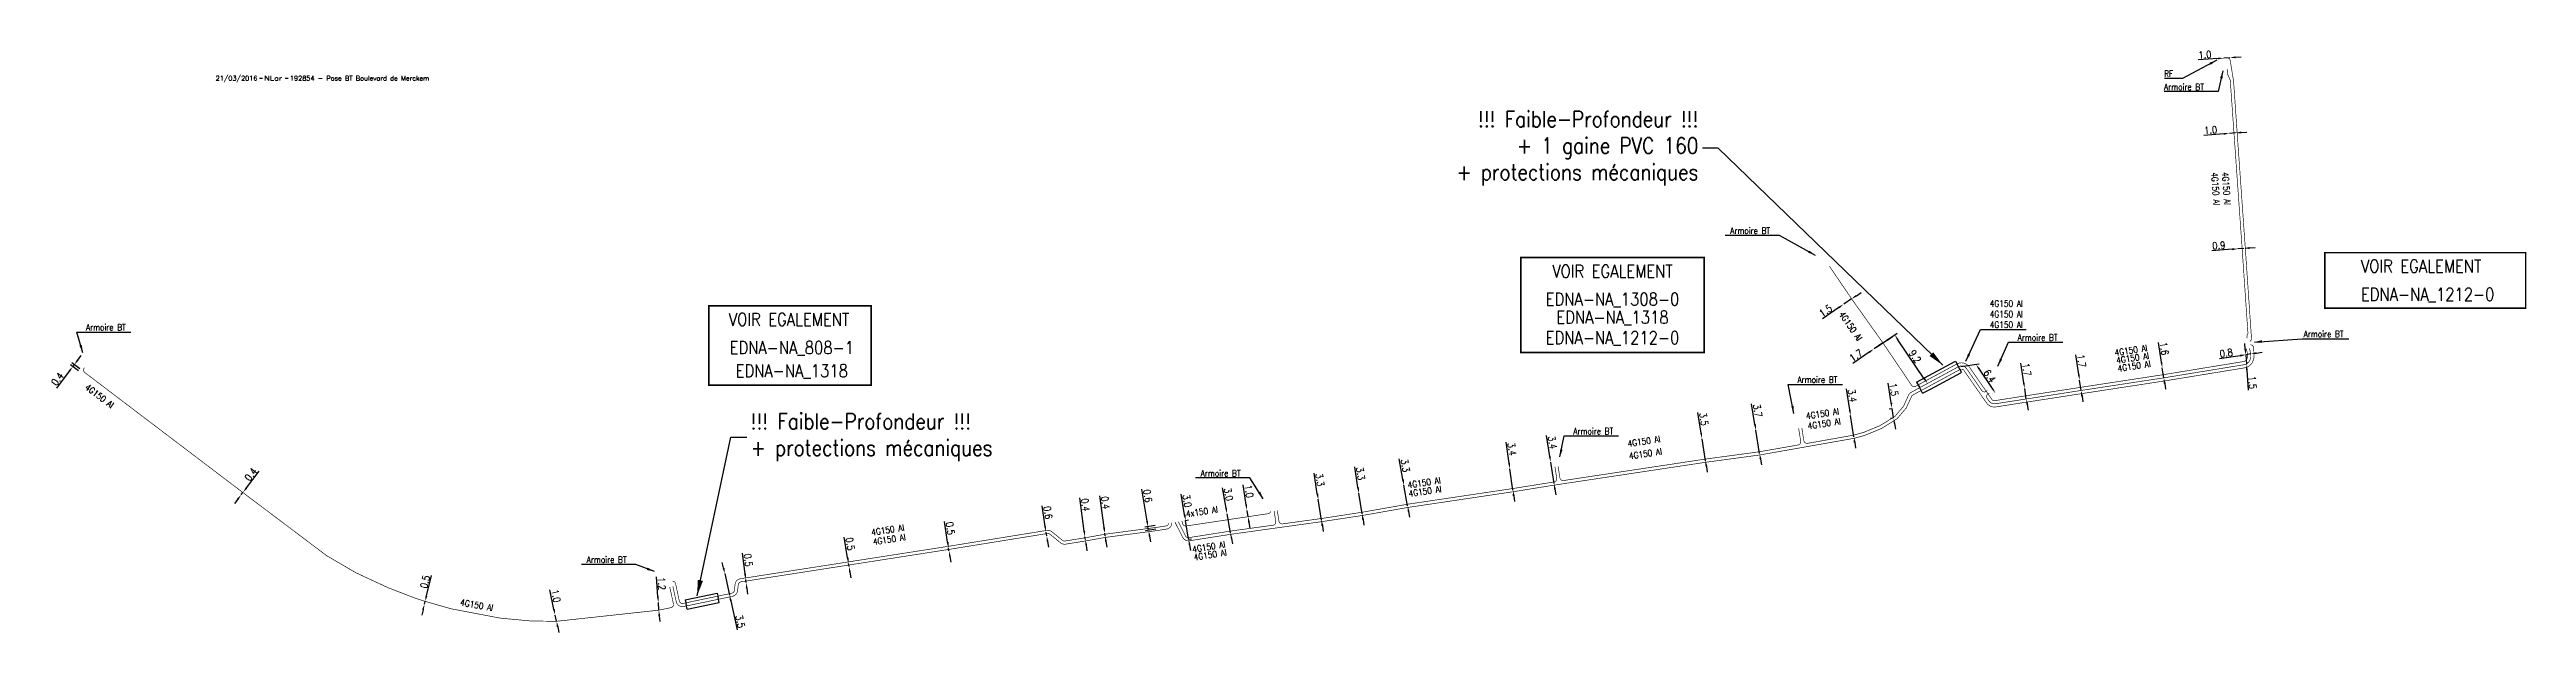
# Model space of a CAD drawing. Header units: millimetres. Extents: x 184011 to 185000, y 128010 to 128993.
# Drawn here: x 184485.9 to 184875.1, y 128901.4 to 128993 of the extents above; entities that cross this region are included whole.
import ezdxf
from ezdxf.enums import TextEntityAlignment as Align

# ---------------------------------------------------------------- set-up
doc = ezdxf.new("R2010")
doc.units = ezdxf.units.MM
doc.header["$PDMODE"] = 34
doc.linetypes.add('B_ST_Al', pattern=[2000, 1000, 1000])
doc.layers.get('0').update_dxf_attribs({"linetype": 'CONTINUOUS'})
doc.layers.get('DEFPOINTS').update_dxf_attribs({"linetype": 'CONTINUOUS'})
for name, color, linetype in [('B_100', 3, 'CONTINUOUS'), ('B_110', 1, 'CONTINUOUS'), ('B_420', 7, 'CONTINUOUS'), ('B_930', 7, 'CONTINUOUS')]:
    doc.layers.add(name, color=color, linetype=linetype)
doc.layers.add('B_910', color=7, linetype='CONTINUOUS', plot=False)
doc.styles.get("Standard").update_dxf_attribs({"font": 'romans.shx', "width": 0.85})
doc.dimstyles.get("Standard").update_dxf_attribs({"dimtxt": 1.5, "dimasz": 1.2, "dimexe": 0.625, "dimexo": 0.625, "dimgap": 0.25, "dimtad": 1, "dimdec": 1, "dimzin": 0, "dimdsep": 46, "dimtxsty": 'Standard', "dimcen": -0.5, "dimadec": 0, "dimazin": 0, "dimtfac": 1, "dimtdec": 1, "dimtmove": 0, "dimatfit": 3, "dimfxl": 0, "dimtolj": 1, "dimtzin": 0, "dimarcsym": 0})

msp = doc.modelspace()

# ---------------------------------------------------------------- texts
at = {"layer": 'B_100', "linetype": 'B_ST_Al', "width": 0.85}
for s, rotation, p in [('4G150 Al', 274.0086, (184827.28, 128973.73)), ('4G150 Al', 8.6915, (184810.73, 128943.62)), ('4G150 Al', 322.8046, (184491.37, 128939.72)), ('4G150 Al', 8.6915, (184761.99, 128934.88)), ('4G150 Al', 8.654, (184733.94, 128930.54)), ('4G150 Al', 8.4803, (184699.4, 128924.05)), ('4x150 Al', 8.5647, (184664.53, 128919.49)), ('4G150 Al', 8.8574, (184615.35, 128915.11)), ('4G150 Al', 8.9236, (184665.56, 128913.94)), ('4G150 Al', 350.1696, (184550.37, 128905.64))]:
    msp.add_text(s, height=1, rotation=rotation, dxfattribs=at).set_placement(p)
at = {"layer": 'B_100', "linetype": 'Continuous', "char_height": 1}
for s, insert, attachment_point in [('RF', (184819.59, 128989.22), 6), ('Armoire BT', (184491.61, 128949.33), 4), ('Armoire BT', (184795.16, 128947.74), 4), ('Armoire BT', (184840.1, 128948.3), 4), ('Armoire BT', (184760.56, 128941.11), 4), ('Armoire BT', (184725.34, 128933.02), 4), ('Armoire BT', (184673.05, 128926.41), 6), ('Armoire BT', (184576.57, 128912.83), 6)]:
    msp.add_mtext(s, dxfattribs=dict(at, insert=insert, attachment_point=attachment_point))
at = {"layer": 'B_110', "linetype": 'B_ST_Al', "width": 0.85}
for rotation, p in [(274.0086, (184825.57, 128973.68)), (304.7345, (184767.01, 128951.4)), (8.6915, (184810.47, 128944.84)), (8.6915, (184810.96, 128942.35)), (8.6915, (184762.25, 128933.31)), (8.654, (184734.18, 128928.59)), (8.4803, (184699.53, 128922.69)), (8.8574, (184615.11, 128916.6)), (8.9236, (184665.78, 128912.69))]:
    msp.add_text('4G150 Al', height=1, rotation=rotation, dxfattribs=at).set_placement(p)
at = {"layer": 'B_110', "linetype": 'Continuous', "char_height": 1}
for s, insert, attachment_point in [('Armoire BT', (184818.16, 128987.13), 4), ('Armoire BT', (184756.26, 128964.54), 6), ('4G150 Al\\P{\\C3;4G150 Al\\P}4G150 Al', (184790.77, 128951.41), 4)]:
    msp.add_mtext(s, dxfattribs=dict(at, insert=insert, attachment_point=attachment_point))
at = {"layer": 'B_420', "char_height": 2.5}
for s, insert, attachment_point in [('!!! Faible-Profondeur !!!\\P+ 1 gaine PVC 160\\P+ protections mécaniques', (184744.98, 128977.49), 6), ('!!! Faible-Profondeur !!!\\P+ protections mécaniques', (184596.08, 128932.07), 4)]:
    msp.add_mtext(s, dxfattribs=dict(at, insert=insert, attachment_point=attachment_point))
at = {"layer": 'B_930', "width": 0.85}
for s, p in [('VOIR EGALEMENT', (184731.49, 128957.15)), ('VOIR EGALEMENT ', (184859.14, 128957.97)), ('EDNA-NA_1212-0', (184859.58, 128953.53)), ('VOIR EGALEMENT', (184602.1, 128949.59)), ('EDNA-NA_1308-0', (184731.49, 128952.77)), ('EDNA-NA_1318', (184731.49, 128949.92)), ('EDNA-NA_1212-0', (184731.49, 128946.72)), ('EDNA-NA_808-1', (184602.53, 128945.15)), ('EDNA-NA_1318', (184602.53, 128941.52))]:
    msp.add_text(s, height=2, dxfattribs=at).set_placement(p, align=Align.CENTER)

# ---------------------------------------------------------------- blocks, each defined once
blk = doc.blocks.new('*D337')
at = {"layer": 'B_100', "color": 0, "linetype": 'Continuous', "lineweight": -2, "transparency": 16777216}
for p, q in [((184490.42, 128942.5), (184489.17, 128943.45)), ((184490.66, 128942.81), (184489.41, 128943.76)), ((184489.79, 128943.48), (184489.55, 128943.16)), ((184490.33, 128944.2), (184490.88, 128944.91)), ((184489, 128942.45), (184486.99, 128939.8))]:
    blk.add_line(p, q, dxfattribs=at)
at = {"layer": 'B_100', "color": 0, "linetype": 'Continuous', "transparency": 16777216}
for points in [[(184490.21, 128944.29), (184490.45, 128944.11), (184489.79, 128943.48)], [(184488.88, 128942.54), (184489.12, 128942.35), (184489.55, 128943.16)]]:
    blk.add_solid(points, dxfattribs=at)
at = {"layer": 'DEFPOINTS', "color": 0, "linetype": 'Continuous', "transparency": 16777216}
for p in [(184489.55, 128943.16), (184490.8, 128942.21), (184491.04, 128942.53)]:
    blk.add_point(p, dxfattribs=at)
at = {"layer": 'B_100', "color": 0, "linetype": 'Continuous', "transparency": 16777216, "insert": (184487.13, 128941.22), "char_height": 1.125, "attachment_point": 5, "rotation": 52.756}
blk.add_mtext('\\A1;0.4', dxfattribs=at)
blk = doc.blocks.new('*D338')
at = {"layer": 'B_100', "color": 0, "linetype": 'Continuous', "lineweight": -2, "transparency": 16777216}
for p, q in [((184516.83, 128924.09), (184518.85, 128926.72)), ((184515.49, 128922.34), (184514.94, 128921.63)), ((184516.03, 128923.06), (184516.28, 128923.37))]:
    blk.add_line(p, q, dxfattribs=at)
at = {"layer": 'B_100', "color": 0, "linetype": 'Continuous', "transparency": 16777216}
for points in [[(184516.71, 128924.18), (184516.95, 128924), (184516.28, 128923.37)], [(184515.37, 128922.44), (184515.6, 128922.25), (184516.03, 128923.06)]]:
    blk.add_solid(points, dxfattribs=at)
at = {"layer": 'DEFPOINTS', "color": 0, "linetype": 'Continuous', "transparency": 16777216}
for p in [(184516.03, 128923.06), (184516.03, 128923.06), (184516.28, 128923.37)]:
    blk.add_point(p, dxfattribs=at)
at = {"layer": 'B_100', "color": 0, "linetype": 'Continuous', "transparency": 16777216, "insert": (184517.52, 128926.22), "char_height": 1.125, "attachment_point": 5, "rotation": 52.4143}
blk.add_mtext('\\A1;0.4', dxfattribs=at)
blk = doc.blocks.new('*D339')
at = {"layer": 'B_100', "color": 0, "linetype": 'Continuous', "lineweight": -2, "transparency": 16777216}
for p, q in [((184545.13, 128907.14), (184545.91, 128910.32)), ((184544.59, 128904.95), (184544.37, 128904.08)), ((184544.8, 128905.83), (184544.91, 128906.27))]:
    blk.add_line(p, q, dxfattribs=at)
at = {"layer": 'B_100', "color": 0, "linetype": 'Continuous', "transparency": 16777216}
for points in [[(184544.44, 128904.99), (184544.73, 128904.92), (184544.8, 128905.83)], [(184544.98, 128907.18), (184545.27, 128907.1), (184544.91, 128906.27)]]:
    blk.add_solid(points, dxfattribs=at)
at = {"layer": 'DEFPOINTS', "color": 0, "linetype": 'Continuous', "transparency": 16777216}
for p in [(184544.8, 128905.83), (184544.8, 128905.83), (184544.91, 128906.27)]:
    blk.add_point(p, dxfattribs=at)
at = {"layer": 'B_100', "color": 0, "linetype": 'Continuous', "transparency": 16777216, "insert": (184544.9, 128909.35), "char_height": 1.125, "attachment_point": 5, "rotation": 76.1613}
blk.add_mtext('\\A1;0.5', dxfattribs=at)
blk = doc.blocks.new('*D340')
at = {"layer": 'B_100', "color": 0, "linetype": 'Continuous', "lineweight": -2, "transparency": 16777216}
for p, q in [((184565.16, 128905), (184564.51, 128908.07)), ((184565.56, 128903.14), (184565.35, 128904.12)), ((184565.74, 128902.26), (184565.93, 128901.38))]:
    blk.add_line(p, q, dxfattribs=at)
at = {"layer": 'B_100', "color": 0, "linetype": 'Continuous', "transparency": 16777216}
for points in [[(184565.31, 128905.03), (184565.01, 128904.97), (184565.35, 128904.12)], [(184565.89, 128902.29), (184565.6, 128902.23), (184565.56, 128903.14)]]:
    blk.add_solid(points, dxfattribs=at)
at = {"layer": 'DEFPOINTS', "color": 0, "linetype": 'Continuous', "transparency": 16777216}
for p in [(184565.35, 128904.12), (184565.35, 128904.12), (184565.56, 128903.14)]:
    blk.add_point(p, dxfattribs=at)
at = {"layer": 'B_100', "color": 0, "linetype": 'Continuous', "transparency": 16777216, "insert": (184565.47, 128907.13), "char_height": 1.125, "attachment_point": 5, "rotation": 282.0179}
blk.add_mtext('\\A1;1.0', dxfattribs=at)
blk = doc.blocks.new('*D341')
at = {"layer": 'B_100', "color": 0, "linetype": 'Continuous', "lineweight": -2, "transparency": 16777216}
for p, q in [((184581.49, 128906.99), (184581.26, 128910.12)), ((184581.65, 128904.89), (184581.56, 128906.09)), ((184581.71, 128904), (184581.78, 128903.1))]:
    blk.add_line(p, q, dxfattribs=at)
at = {"layer": 'B_100', "color": 0, "linetype": 'Continuous', "transparency": 16777216}
for points in [[(184581.64, 128907), (184581.34, 128906.98), (184581.56, 128906.09)], [(184581.86, 128904.01), (184581.56, 128903.98), (184581.65, 128904.89)]]:
    blk.add_solid(points, dxfattribs=at)
at = {"layer": 'DEFPOINTS', "color": 0, "linetype": 'Continuous', "transparency": 16777216}
for p in [(184581.56, 128906.09), (184581.56, 128906.09), (184581.65, 128904.89)]:
    blk.add_point(p, dxfattribs=at)
at = {"layer": 'B_100', "color": 0, "linetype": 'Continuous', "transparency": 16777216, "insert": (184582.09, 128909.06), "char_height": 1.125, "attachment_point": 5, "rotation": 274.2052}
blk.add_mtext('\\A1;1.2', dxfattribs=at)
blk = doc.blocks.new('*D342')
at = {"layer": 'B_110', "color": 0, "linetype": 'Continuous', "lineweight": -2, "transparency": 16777216}
for p, q in [((184591.8, 128911.52), (184591.61, 128912.4)), ((184592, 128910.64), (184592.76, 128907.23)), ((184592.95, 128906.35), (184593.96, 128901.79))]:
    blk.add_line(p, q, dxfattribs=at)
at = {"layer": 'B_110', "color": 0, "linetype": 'Continuous', "transparency": 16777216}
for points in [[(184591.95, 128911.55), (184591.66, 128911.49), (184592, 128910.64)], [(184593.1, 128906.38), (184592.8, 128906.31), (184592.76, 128907.23)]]:
    blk.add_solid(points, dxfattribs=at)
at = {"layer": 'DEFPOINTS', "color": 0, "linetype": 'Continuous', "transparency": 16777216}
for p in [(184592, 128910.64), (184592, 128910.64), (184592.76, 128907.23)]:
    blk.add_point(p, dxfattribs=at)
at = {"layer": 'B_110', "color": 0, "linetype": 'Continuous', "transparency": 16777216, "insert": (184594.43, 128903.11), "char_height": 1.125, "attachment_point": 5, "rotation": 282.4795}
blk.add_mtext('\\A1;3.5', dxfattribs=at)
blk = doc.blocks.new('*D343')
at = {"layer": 'B_110', "color": 0, "linetype": 'Continuous', "lineweight": -2, "transparency": 16777216}
for p, q in [((184595.18, 128910.6), (184594.8, 128913.86)), ((184595.35, 128909.21), (184595.29, 128909.71)), ((184595.45, 128908.32), (184595.56, 128907.42))]:
    blk.add_line(p, q, dxfattribs=at)
at = {"layer": 'B_110', "color": 0, "linetype": 'Continuous', "transparency": 16777216}
for points in [[(184595.33, 128910.62), (184595.03, 128910.58), (184595.29, 128909.71)], [(184595.6, 128908.33), (184595.3, 128908.3), (184595.35, 128909.21)]]:
    blk.add_solid(points, dxfattribs=at)
at = {"layer": 'DEFPOINTS', "color": 0, "linetype": 'Continuous', "transparency": 16777216}
for p in [(184595.29, 128909.71), (184595.35, 128909.21), (184595.35, 128909.21)]:
    blk.add_point(p, dxfattribs=at)
at = {"layer": 'B_110', "color": 0, "linetype": 'Continuous', "transparency": 16777216, "insert": (184595.68, 128912.76), "char_height": 1.125, "attachment_point": 5, "rotation": 276.7573}
blk.add_mtext('\\A1;0.5', dxfattribs=at)
blk = doc.blocks.new('*D344')
at = {"layer": 'B_110', "color": 0, "linetype": 'Continuous', "lineweight": -2, "transparency": 16777216}
for p, q in [((184611.3, 128913.12), (184610.77, 128916.35)), ((184611.52, 128911.73), (184611.44, 128912.23)), ((184611.67, 128910.85), (184611.81, 128909.96))]:
    blk.add_line(p, q, dxfattribs=at)
at = {"layer": 'B_110', "color": 0, "linetype": 'Continuous', "transparency": 16777216}
for points in [[(184611.44, 128913.14), (184611.15, 128913.09), (184611.44, 128912.23)], [(184611.82, 128910.87), (184611.52, 128910.82), (184611.52, 128911.73)]]:
    blk.add_solid(points, dxfattribs=at)
at = {"layer": 'DEFPOINTS', "color": 0, "linetype": 'Continuous', "transparency": 16777216}
for p in [(184611.44, 128912.23), (184611.52, 128911.73), (184611.52, 128911.73)]:
    blk.add_point(p, dxfattribs=at)
at = {"layer": 'B_110', "color": 0, "linetype": 'Continuous', "transparency": 16777216, "insert": (184611.7, 128915.3), "char_height": 1.125, "attachment_point": 5, "rotation": 279.2865}
blk.add_mtext('\\A1;0.5', dxfattribs=at)
blk = doc.blocks.new('*D345')
at = {"layer": 'B_110', "color": 0, "linetype": 'Continuous', "lineweight": -2, "transparency": 16777216}
for p, q in [((184627.02, 128915.57), (184626.52, 128918.81)), ((184627.22, 128914.23), (184627.15, 128914.68)), ((184627.36, 128913.34), (184627.5, 128912.45))]:
    blk.add_line(p, q, dxfattribs=at)
at = {"layer": 'B_110', "color": 0, "linetype": 'Continuous', "transparency": 16777216}
for points in [[(184627.17, 128915.59), (184626.87, 128915.54), (184627.15, 128914.68)], [(184627.51, 128913.36), (184627.21, 128913.32), (184627.22, 128914.23)]]:
    blk.add_solid(points, dxfattribs=at)
at = {"layer": 'DEFPOINTS', "color": 0, "linetype": 'Continuous', "transparency": 16777216}
for p in [(184627.15, 128914.68), (184627.22, 128914.23), (184627.22, 128914.23)]:
    blk.add_point(p, dxfattribs=at)
at = {"layer": 'B_110', "color": 0, "linetype": 'Continuous', "transparency": 16777216, "insert": (184627.44, 128917.74), "char_height": 1.125, "attachment_point": 5, "rotation": 278.7768}
blk.add_mtext('\\A1;0.5', dxfattribs=at)
blk = doc.blocks.new('*D346')
at = {"layer": 'B_110', "color": 0, "linetype": 'Continuous', "lineweight": -2, "transparency": 16777216}
for p, q in [((184642.35, 128918.04), (184641.85, 128921.28)), ((184642.58, 128916.56), (184642.49, 128917.15)), ((184642.72, 128915.67), (184642.86, 128914.78))]:
    blk.add_line(p, q, dxfattribs=at)
at = {"layer": 'B_110', "color": 0, "linetype": 'Continuous', "transparency": 16777216}
for points in [[(184642.5, 128918.07), (184642.2, 128918.02), (184642.49, 128917.15)], [(184642.87, 128915.69), (184642.57, 128915.65), (184642.58, 128916.56)]]:
    blk.add_solid(points, dxfattribs=at)
at = {"layer": 'DEFPOINTS', "color": 0, "linetype": 'Continuous', "transparency": 16777216}
for p in [(184642.49, 128917.15), (184642.58, 128916.56), (184642.58, 128916.56)]:
    blk.add_point(p, dxfattribs=at)
at = {"layer": 'B_110', "color": 0, "linetype": 'Continuous', "transparency": 16777216, "insert": (184642.78, 128920.22), "char_height": 1.125, "attachment_point": 5, "rotation": 278.7768}
blk.add_mtext('\\A1;0.6', dxfattribs=at)
blk = doc.blocks.new('*D347')
at = {"layer": 'B_110', "color": 0, "linetype": 'Continuous', "lineweight": -2, "transparency": 16777216}
for p, q in [((184648.48, 128917.3), (184647.77, 128922.54)), ((184648.66, 128916.01), (184648.6, 128916.41)), ((184648.78, 128915.12), (184648.9, 128914.23))]:
    blk.add_line(p, q, dxfattribs=at)
at = {"layer": 'B_110', "color": 0, "linetype": 'Continuous', "transparency": 16777216}
for points in [[(184648.63, 128917.32), (184648.33, 128917.28), (184648.6, 128916.41)], [(184648.93, 128915.14), (184648.63, 128915.1), (184648.66, 128916.01)]]:
    blk.add_solid(points, dxfattribs=at)
at = {"layer": 'DEFPOINTS', "color": 0, "linetype": 'Continuous', "transparency": 16777216}
for p in [(184648.6, 128916.41), (184648.6, 128916.41), (184648.66, 128916.01)]:
    blk.add_point(p, dxfattribs=at)
at = {"layer": 'B_110', "color": 0, "linetype": 'Continuous', "transparency": 16777216, "insert": (184648.67, 128921.44), "char_height": 1.125, "attachment_point": 5, "rotation": 277.791}
blk.add_mtext('\\A1;0.4', dxfattribs=at)
blk = doc.blocks.new('*D348')
at = {"layer": 'B_110', "color": 0, "linetype": 'Continuous', "lineweight": -2, "transparency": 16777216}
for p, q in [((184651.59, 128917.86), (184650.91, 128922.87)), ((184651.77, 128916.57), (184651.71, 128916.97)), ((184651.89, 128915.68), (184652.01, 128914.79))]:
    blk.add_line(p, q, dxfattribs=at)
at = {"layer": 'B_110', "color": 0, "linetype": 'Continuous', "transparency": 16777216}
for points in [[(184651.74, 128917.88), (184651.44, 128917.84), (184651.71, 128916.97)], [(184652.04, 128915.7), (184651.74, 128915.66), (184651.77, 128916.57)]]:
    blk.add_solid(points, dxfattribs=at)
at = {"layer": 'DEFPOINTS', "color": 0, "linetype": 'Continuous', "transparency": 16777216}
for p in [(184651.71, 128916.97), (184651.71, 128916.97), (184651.77, 128916.57)]:
    blk.add_point(p, dxfattribs=at)
at = {"layer": 'B_110', "color": 0, "linetype": 'Continuous', "transparency": 16777216, "insert": (184651.81, 128921.77), "char_height": 1.125, "attachment_point": 5, "rotation": 277.7951}
blk.add_mtext('\\A1;0.4', dxfattribs=at)
blk = doc.blocks.new('*D349')
at = {"layer": 'B_110', "color": 0, "linetype": 'Continuous', "lineweight": -2, "transparency": 16777216}
for p, q in [((184658.35, 128918.9), (184657.52, 128923.9)), ((184659.63, 128918.2), (184658.03, 128917.94)), ((184659.73, 128917.61), (184658.13, 128917.35)), ((184658.59, 128917.42), (184658.49, 128918.02)), ((184658.74, 128916.54), (184658.89, 128915.65))]:
    blk.add_line(p, q, dxfattribs=at)
at = {"layer": 'B_110', "color": 0, "linetype": 'Continuous', "transparency": 16777216}
for points in [[(184658.5, 128918.93), (184658.2, 128918.88), (184658.49, 128918.02)], [(184658.89, 128916.56), (184658.59, 128916.51), (184658.59, 128917.42)]]:
    blk.add_solid(points, dxfattribs=at)
at = {"layer": 'DEFPOINTS', "color": 0, "linetype": 'Continuous', "transparency": 16777216}
for p in [(184658.49, 128918.02), (184660.1, 128918.28), (184660.19, 128917.69)]:
    blk.add_point(p, dxfattribs=at)
at = {"layer": 'B_110', "color": 0, "linetype": 'Continuous', "transparency": 16777216, "insert": (184658.46, 128922.85), "char_height": 1.125, "attachment_point": 5, "rotation": 279.3754}
blk.add_mtext('\\A1;0.6', dxfattribs=at)
blk = doc.blocks.new('GIS_MODF')
at = {"color": 0, "linetype": 'Continuous', "flags": 128}
for points in [[(-2.26, -0.01), (-1.76, -0.01)], [(1.76, -0.01), (2.26, -0.01)]]:
    blk.add_lwpolyline(points, dxfattribs=at)
at = {"color": 0, "linetype": 'Continuous'}
blk.add_attdef('DATE', text='', height=0.75, dxfattribs=at).set_placement((-2.58, -0.39), align=Align.RIGHT)
at = {"color": 0, "linetype": 'Continuous', "width": 3.590909}
blk.add_attdef('USER', text='', height=0.75, dxfattribs=at).set_placement((-1.52, -0.39), (1.31, -0.39), align=Align.FIT)
at = {"color": 0, "linetype": 'Continuous'}
blk.add_attdef('DESC', (2.53, -0.39), '', height=0.75, dxfattribs=at)
blk = doc.blocks.new('*D350')
at = {"layer": 'B_110', "color": 0, "linetype": 'Continuous', "lineweight": -2, "transparency": 16777216}
for p, q in [((184664.25, 128919.88), (184663.72, 128923.11)), ((184664.4, 128918.99), (184664.86, 128919.07)), ((184664.89, 128916.03), (184664.4, 128918.99)), ((184664.89, 128916.03), (184665.35, 128916.11)), ((184665.03, 128915.14), (184665.18, 128914.25))]:
    blk.add_line(p, q, dxfattribs=at)
at = {"layer": 'B_110', "color": 0, "linetype": 'Continuous', "transparency": 16777216}
for points in [[(184664.4, 128919.9), (184664.1, 128919.85), (184664.4, 128918.99)], [(184665.18, 128915.17), (184664.89, 128915.12), (184664.89, 128916.03)]]:
    blk.add_solid(points, dxfattribs=at)
at = {"layer": 'DEFPOINTS', "color": 0, "linetype": 'Continuous', "transparency": 16777216}
for p in [(184663.94, 128918.91), (184664.4, 128918.99), (184664.43, 128915.95)]:
    blk.add_point(p, dxfattribs=at)
at = {"layer": 'B_110', "color": 0, "linetype": 'Continuous', "transparency": 16777216, "insert": (184664.65, 128922.06), "char_height": 1.125, "attachment_point": 5, "rotation": 279.3752}
blk.add_mtext('\\A1;3.0', dxfattribs=at)
blk = doc.blocks.new('*D351')
at = {"layer": 'B_110', "color": 0, "linetype": 'Continuous', "lineweight": -2, "transparency": 16777216}
for p, q in [((184670.78, 128920.9), (184670.21, 128924.13)), ((184671.46, 128917.06), (184670.94, 128920.01)), ((184671.62, 128916.17), (184671.77, 128915.29))]:
    blk.add_line(p, q, dxfattribs=at)
at = {"layer": 'B_110', "color": 0, "linetype": 'Continuous', "transparency": 16777216}
for points in [[(184670.93, 128920.93), (184670.63, 128920.87), (184670.94, 128920.01)], [(184671.76, 128916.2), (184671.47, 128916.15), (184671.46, 128917.06)]]:
    blk.add_solid(points, dxfattribs=at)
at = {"layer": 'DEFPOINTS', "color": 0, "linetype": 'Continuous', "transparency": 16777216}
for p in [(184670.94, 128920.01), (184670.94, 128920.01), (184671.46, 128917.06)]:
    blk.add_point(p, dxfattribs=at)
at = {"layer": 'B_110', "color": 0, "linetype": 'Continuous', "transparency": 16777216, "insert": (184671.15, 128923.09), "char_height": 1.125, "attachment_point": 5, "rotation": 280.0403}
blk.add_mtext('\\A1;3.0', dxfattribs=at)
blk = doc.blocks.new('*D352')
at = {"layer": 'B_110', "color": 0, "linetype": 'Continuous', "lineweight": -2, "transparency": 16777216}
for p, q in [((184685.11, 128923.19), (184684.6, 128926.43)), ((184685.76, 128919.05), (184685.25, 128922.31)), ((184685.9, 128918.16), (184686.04, 128917.27))]:
    blk.add_line(p, q, dxfattribs=at)
at = {"layer": 'B_110', "color": 0, "linetype": 'Continuous', "transparency": 16777216}
for points in [[(184685.26, 128923.22), (184684.96, 128923.17), (184685.25, 128922.31)], [(184686.05, 128918.18), (184685.75, 128918.13), (184685.76, 128919.05)]]:
    blk.add_solid(points, dxfattribs=at)
at = {"layer": 'DEFPOINTS', "color": 0, "linetype": 'Continuous', "transparency": 16777216}
for p in [(184685.25, 128922.31), (184685.25, 128922.31), (184685.76, 128919.05)]:
    blk.add_point(p, dxfattribs=at)
at = {"layer": 'B_110', "color": 0, "linetype": 'Continuous', "transparency": 16777216, "insert": (184685.52, 128925.37), "char_height": 1.125, "attachment_point": 5, "rotation": 278.9522}
blk.add_mtext('\\A1;3.3', dxfattribs=at)
blk = doc.blocks.new('*D353')
at = {"layer": 'B_110', "color": 0, "linetype": 'Continuous', "lineweight": -2, "transparency": 16777216}
for p, q in [((184691.5, 128924.17), (184690.99, 128927.41)), ((184692.15, 128920.02), (184691.64, 128923.28)), ((184692.29, 128919.13), (184692.43, 128918.24))]:
    blk.add_line(p, q, dxfattribs=at)
at = {"layer": 'B_110', "color": 0, "linetype": 'Continuous', "transparency": 16777216}
for points in [[(184691.65, 128924.19), (184691.35, 128924.14), (184691.64, 128923.28)], [(184692.44, 128919.15), (184692.14, 128919.11), (184692.15, 128920.02)]]:
    blk.add_solid(points, dxfattribs=at)
at = {"layer": 'DEFPOINTS', "color": 0, "linetype": 'Continuous', "transparency": 16777216}
for p in [(184691.64, 128923.28), (184691.64, 128923.28), (184692.15, 128920.02)]:
    blk.add_point(p, dxfattribs=at)
at = {"layer": 'B_110', "color": 0, "linetype": 'Continuous', "transparency": 16777216, "insert": (184691.91, 128926.35), "char_height": 1.125, "attachment_point": 5, "rotation": 278.9516}
blk.add_mtext('\\A1;3.3', dxfattribs=at)
blk = doc.blocks.new('*D354')
at = {"layer": 'B_110', "color": 0, "linetype": 'Continuous', "lineweight": -2, "transparency": 16777216}
for p, q in [((184698.56, 128925.42), (184697.99, 128928.65)), ((184699.29, 128921.28), (184698.72, 128924.53)), ((184699.45, 128920.4), (184699.61, 128919.51))]:
    blk.add_line(p, q, dxfattribs=at)
at = {"layer": 'B_110', "color": 0, "linetype": 'Continuous', "transparency": 16777216}
for points in [[(184698.71, 128925.44), (184698.41, 128925.39), (184698.72, 128924.53)], [(184699.6, 128920.42), (184699.3, 128920.37), (184699.29, 128921.28)]]:
    blk.add_solid(points, dxfattribs=at)
at = {"layer": 'DEFPOINTS', "color": 0, "linetype": 'Continuous', "transparency": 16777216}
for p in [(184698.72, 128924.53), (184698.72, 128924.53), (184699.29, 128921.28)]:
    blk.add_point(p, dxfattribs=at)
at = {"layer": 'B_110', "color": 0, "linetype": 'Continuous', "transparency": 16777216, "insert": (184698.94, 128927.61), "char_height": 1.125, "attachment_point": 5, "rotation": 280.0286}
blk.add_mtext('\\A1;3.3', dxfattribs=at)
blk = doc.blocks.new('*D355')
at = {"layer": 'B_110', "color": 0, "linetype": 'Continuous', "lineweight": -2, "transparency": 16777216}
for p, q in [((184715.24, 128928.01), (184714.78, 128931.3)), ((184715.85, 128923.75), (184715.37, 128927.12)), ((184715.97, 128922.86), (184716.1, 128921.97))]:
    blk.add_line(p, q, dxfattribs=at)
at = {"layer": 'B_110', "color": 0, "linetype": 'Continuous', "transparency": 16777216}
for points in [[(184715.39, 128928.03), (184715.1, 128927.99), (184715.37, 128927.12)], [(184716.12, 128922.88), (184715.82, 128922.84), (184715.85, 128923.75)]]:
    blk.add_solid(points, dxfattribs=at)
at = {"layer": 'DEFPOINTS', "color": 0, "linetype": 'Continuous', "transparency": 16777216}
for p in [(184715.37, 128927.12), (184715.37, 128927.12), (184715.85, 128923.75)]:
    blk.add_point(p, dxfattribs=at)
at = {"layer": 'B_110', "color": 0, "linetype": 'Continuous', "transparency": 16777216, "insert": (184715.69, 128930.2), "char_height": 1.125, "attachment_point": 5, "rotation": 278.0455}
blk.add_mtext('\\A1;3.4', dxfattribs=at)
blk = doc.blocks.new('*D356')
at = {"layer": 'B_110', "color": 0, "linetype": 'Continuous', "lineweight": -2, "transparency": 16777216}
for p, q in [((184721.64, 128929.03), (184721.12, 128932.32)), ((184722.3, 128924.79), (184721.78, 128928.14)), ((184722.44, 128923.9), (184722.58, 128923.01))]:
    blk.add_line(p, q, dxfattribs=at)
at = {"layer": 'B_110', "color": 0, "linetype": 'Continuous', "transparency": 16777216}
for points in [[(184721.79, 128929.06), (184721.49, 128929.01), (184721.78, 128928.14)], [(184722.59, 128923.92), (184722.29, 128923.87), (184722.3, 128924.79)]]:
    blk.add_solid(points, dxfattribs=at)
at = {"layer": 'DEFPOINTS', "color": 0, "linetype": 'Continuous', "transparency": 16777216}
for p in [(184721.78, 128928.14), (184721.78, 128928.14), (184722.3, 128924.79)]:
    blk.add_point(p, dxfattribs=at)
at = {"layer": 'B_110', "color": 0, "linetype": 'Continuous', "transparency": 16777216, "insert": (184722.05, 128931.24), "char_height": 1.125, "attachment_point": 5, "rotation": 278.8774}
blk.add_mtext('\\A1;3.4', dxfattribs=at)
blk = doc.blocks.new('*D357')
at = {"layer": 'B_110', "color": 0, "linetype": 'Continuous', "lineweight": -2, "transparency": 16777216}
for p, q in [((184745.42, 128932.73), (184744.91, 128935.97)), ((184746.1, 128928.38), (184745.56, 128931.84)), ((184746.24, 128927.49), (184746.38, 128926.6))]:
    blk.add_line(p, q, dxfattribs=at)
at = {"layer": 'B_110', "color": 0, "linetype": 'Continuous', "transparency": 16777216}
for points in [[(184745.57, 128932.75), (184745.27, 128932.7), (184745.56, 128931.84)], [(184746.39, 128927.51), (184746.09, 128927.47), (184746.1, 128928.38)]]:
    blk.add_solid(points, dxfattribs=at)
at = {"layer": 'DEFPOINTS', "color": 0, "linetype": 'Continuous', "transparency": 16777216}
for p in [(184745.56, 128931.84), (184745.56, 128931.84), (184746.1, 128928.38)]:
    blk.add_point(p, dxfattribs=at)
at = {"layer": 'B_110', "color": 0, "linetype": 'Continuous', "transparency": 16777216, "insert": (184745.84, 128934.91), "char_height": 1.125, "attachment_point": 5, "rotation": 278.9052}
blk.add_mtext('\\A1;3.5', dxfattribs=at)
blk = doc.blocks.new('*D358')
at = {"layer": 'B_110', "color": 0, "linetype": 'Continuous', "lineweight": -2, "transparency": 16777216}
for p, q in [((184753.88, 128934.07), (184753.36, 128937.31)), ((184754.6, 128929.53), (184754.02, 128933.18)), ((184754.74, 128928.64), (184754.88, 128927.75))]:
    blk.add_line(p, q, dxfattribs=at)
at = {"layer": 'B_110', "color": 0, "linetype": 'Continuous', "transparency": 16777216}
for points in [[(184754.02, 128934.1), (184753.73, 128934.05), (184754.02, 128933.18)], [(184754.89, 128928.67), (184754.59, 128928.62), (184754.6, 128929.53)]]:
    blk.add_solid(points, dxfattribs=at)
at = {"layer": 'DEFPOINTS', "color": 0, "linetype": 'Continuous', "transparency": 16777216}
for p in [(184754.02, 128933.18), (184754.02, 128933.18), (184754.6, 128929.53)]:
    blk.add_point(p, dxfattribs=at)
at = {"layer": 'B_110', "color": 0, "linetype": 'Continuous', "transparency": 16777216, "insert": (184754.29, 128936.25), "char_height": 1.125, "attachment_point": 5, "rotation": 279.0477}
blk.add_mtext('\\A1;3.7', dxfattribs=at)
blk = doc.blocks.new('*D359')
at = {"layer": 'B_110', "color": 0, "linetype": 'Continuous', "lineweight": -2, "transparency": 16777216}
for p, q in [((184768.76, 128936.39), (184768.24, 128939.68)), ((184769.42, 128932.15), (184768.9, 128935.5)), ((184769.56, 128931.26), (184769.7, 128930.37))]:
    blk.add_line(p, q, dxfattribs=at)
at = {"layer": 'B_110', "color": 0, "linetype": 'Continuous', "transparency": 16777216}
for points in [[(184768.91, 128936.42), (184768.61, 128936.37), (184768.9, 128935.5)], [(184769.71, 128931.28), (184769.41, 128931.23), (184769.42, 128932.15)]]:
    blk.add_solid(points, dxfattribs=at)
at = {"layer": 'DEFPOINTS', "color": 0, "linetype": 'Continuous', "transparency": 16777216}
for p in [(184768.9, 128935.5), (184768.9, 128935.5), (184769.42, 128932.15)]:
    blk.add_point(p, dxfattribs=at)
at = {"layer": 'B_110', "color": 0, "linetype": 'Continuous', "transparency": 16777216, "insert": (184769.17, 128938.6), "char_height": 1.125, "attachment_point": 5, "rotation": 278.8774}
blk.add_mtext('\\A1;3.4', dxfattribs=at)
blk = doc.blocks.new('*D360')
at = {"layer": 'B_110', "color": 0, "linetype": 'Continuous', "lineweight": -2, "transparency": 16777216}
for p, q in [((184775.29, 128937.46), (184774.81, 128940.56)), ((184775.33, 128936.55), (184774.97, 128936.5)), ((184775.66, 128935.09), (184775.43, 128936.57)), ((184775.56, 128935.07), (184775.2, 128935.01)), ((184775.8, 128934.2), (184775.94, 128933.31))]:
    blk.add_line(p, q, dxfattribs=at)
at = {"layer": 'B_110', "color": 0, "linetype": 'Continuous', "transparency": 16777216}
for points in [[(184775.44, 128937.48), (184775.14, 128937.43), (184775.43, 128936.57)], [(184775.95, 128934.22), (184775.65, 128934.17), (184775.66, 128935.09)]]:
    blk.add_solid(points, dxfattribs=at)
at = {"layer": 'DEFPOINTS', "color": 0, "linetype": 'Continuous', "transparency": 16777216}
for p in [(184775.43, 128936.57), (184775.8, 128936.62), (184776.03, 128935.14)]:
    blk.add_point(p, dxfattribs=at)
at = {"layer": 'B_110', "color": 0, "linetype": 'Continuous', "transparency": 16777216, "insert": (184775.72, 128939.57), "char_height": 1.125, "attachment_point": 5, "rotation": 278.8774}
blk.add_mtext('\\A1;1.5', dxfattribs=at)
blk = doc.blocks.new('*D361')
at = {"layer": 'B_110', "color": 0, "linetype": 'Continuous', "lineweight": -2, "transparency": 16777216}
for p, q in [((184774.74, 128947.4), (184775.48, 128947.9)), ((184771.84, 128945.43), (184769.24, 128943.67)), ((184773.99, 128946.89), (184772.59, 128945.94))]:
    blk.add_line(p, q, dxfattribs=at)
at = {"layer": 'B_110', "color": 0, "linetype": 'Continuous', "transparency": 16777216}
for points in [[(184774.66, 128947.52), (184774.82, 128947.27), (184773.99, 128946.89)], [(184771.76, 128945.56), (184771.93, 128945.31), (184772.59, 128945.94)]]:
    blk.add_solid(points, dxfattribs=at)
at = {"layer": 'DEFPOINTS', "color": 0, "linetype": 'Continuous', "transparency": 16777216}
for p in [(184772.59, 128945.94), (184772.59, 128945.94), (184773.99, 128946.89)]:
    blk.add_point(p, dxfattribs=at)
at = {"layer": 'B_110', "color": 0, "linetype": 'Continuous', "transparency": 16777216, "insert": (184769.75, 128944.92), "char_height": 1.125, "attachment_point": 5, "rotation": 34.1083}
blk.add_mtext('\\A1;1.7', dxfattribs=at)
blk = doc.blocks.new('*D362')
at = {"layer": 'B_110', "color": 0, "linetype": 'Continuous', "lineweight": -2, "transparency": 16777216}
for p, q in [((184767.08, 128952.46), (184764.48, 128950.7)), ((184769.07, 128953.81), (184767.83, 128952.97)), ((184769.81, 128954.31), (184770.56, 128954.82))]:
    blk.add_line(p, q, dxfattribs=at)
at = {"layer": 'B_110', "color": 0, "linetype": 'Continuous', "transparency": 16777216}
for points in [[(184767, 128952.59), (184767.17, 128952.34), (184767.83, 128952.97)], [(184769.73, 128954.44), (184769.9, 128954.19), (184769.07, 128953.81)]]:
    blk.add_solid(points, dxfattribs=at)
at = {"layer": 'DEFPOINTS', "color": 0, "linetype": 'Continuous', "transparency": 16777216}
for p in [(184767.83, 128952.97), (184767.83, 128952.97), (184769.07, 128953.81)]:
    blk.add_point(p, dxfattribs=at)
at = {"layer": 'B_110', "color": 0, "linetype": 'Continuous', "transparency": 16777216, "insert": (184764.99, 128951.95), "char_height": 1.125, "attachment_point": 5, "rotation": 34.1071}
blk.add_mtext('\\A1;1.5', dxfattribs=at)
blk = doc.blocks.new('*D363')
at = {"layer": 'B_110', "color": 0, "linetype": 'Continuous', "lineweight": -2, "transparency": 16777216}
for p, q in [((184772.97, 128946.2), (184776.23, 128948.4)), ((184780.49, 128941.27), (184776.34, 128947.39))]:
    blk.add_line(p, q, dxfattribs=at)
at = {"layer": 'B_110', "color": 0, "linetype": 'Continuous', "transparency": 16777216}
for points in [[(184776.47, 128947.48), (184776.22, 128947.31), (184775.84, 128948.14)], [(184780.62, 128941.35), (184780.37, 128941.18), (184781, 128940.52)]]:
    blk.add_solid(points, dxfattribs=at)
at = {"layer": 'DEFPOINTS', "color": 0, "linetype": 'Continuous', "transparency": 16777216}
for p in [(184775.84, 128948.14), (184772.59, 128945.94), (184781, 128940.52)]:
    blk.add_point(p, dxfattribs=at)
at = {"layer": 'B_110', "color": 0, "linetype": 'Continuous', "transparency": 16777216, "insert": (184779.04, 128944.75), "char_height": 1.125, "attachment_point": 5, "rotation": 304.1083}
blk.add_mtext('\\A1;9.2', dxfattribs=at)
blk = doc.blocks.new('*D364')
at = {"layer": 'B_110', "color": 0, "linetype": 'Continuous', "lineweight": -2, "transparency": 16777216}
for p, q in [((184786.24, 128943.16), (184789.12, 128943.61)), ((184789.11, 128942.79), (184791.16, 128939.74)), ((184791.15, 128938.91), (184791.15, 128938.91))]:
    blk.add_line(p, q, dxfattribs=at)
at = {"layer": 'B_110', "color": 0, "linetype": 'Continuous', "transparency": 16777216}
for points in [[(184789.24, 128942.87), (184788.99, 128942.7), (184788.61, 128943.53)], [(184791.28, 128939.82), (184791.03, 128939.66), (184791.66, 128938.99)]]:
    blk.add_solid(points, dxfattribs=at)
at = {"layer": 'DEFPOINTS', "color": 0, "linetype": 'Continuous', "transparency": 16777216}
for p in [(184785.73, 128943.08), (184791.66, 128938.99), (184791.66, 128938.99)]:
    blk.add_point(p, dxfattribs=at)
at = {"layer": 'B_110', "color": 0, "linetype": 'Continuous', "transparency": 16777216, "insert": (184790.76, 128941.68), "char_height": 1.125, "attachment_point": 5, "rotation": 303.887}
blk.add_mtext('\\A1;6.4', dxfattribs=at)
blk = doc.blocks.new('*D365')
at = {"layer": 'B_110', "color": 0, "linetype": 'Continuous', "lineweight": -2, "transparency": 16777216}
for p, q in [((184796.13, 128940.6), (184795.65, 128943.71)), ((184796.52, 128938.08), (184796.27, 128939.71)), ((184796.66, 128937.19), (184796.8, 128936.3))]:
    blk.add_line(p, q, dxfattribs=at)
at = {"layer": 'B_110', "color": 0, "linetype": 'Continuous', "transparency": 16777216}
for points in [[(184796.28, 128940.62), (184795.98, 128940.58), (184796.27, 128939.71)], [(184796.81, 128937.21), (184796.51, 128937.17), (184796.52, 128938.08)]]:
    blk.add_solid(points, dxfattribs=at)
at = {"layer": 'DEFPOINTS', "color": 0, "linetype": 'Continuous', "transparency": 16777216}
for p in [(184796.27, 128939.71), (184796.27, 128939.71), (184796.52, 128938.08)]:
    blk.add_point(p, dxfattribs=at)
at = {"layer": 'B_110', "color": 0, "linetype": 'Continuous', "transparency": 16777216, "insert": (184796.57, 128942.71), "char_height": 1.125, "attachment_point": 5, "rotation": 278.7915}
blk.add_mtext('\\A1;1.7', dxfattribs=at)
blk = doc.blocks.new('*D366')
at = {"layer": 'B_110', "color": 0, "linetype": 'Continuous', "lineweight": -2, "transparency": 16777216}
for p, q in [((184804.76, 128941.94), (184804.28, 128945.04)), ((184805.14, 128939.42), (184804.89, 128941.05)), ((184805.28, 128938.53), (184805.42, 128937.64))]:
    blk.add_line(p, q, dxfattribs=at)
at = {"layer": 'B_110', "color": 0, "linetype": 'Continuous', "transparency": 16777216}
for points in [[(184804.9, 128941.96), (184804.61, 128941.92), (184804.89, 128941.05)], [(184805.43, 128938.55), (184805.13, 128938.51), (184805.14, 128939.42)]]:
    blk.add_solid(points, dxfattribs=at)
at = {"layer": 'DEFPOINTS', "color": 0, "linetype": 'Continuous', "transparency": 16777216}
for p in [(184804.89, 128941.05), (184804.89, 128941.05), (184805.14, 128939.42)]:
    blk.add_point(p, dxfattribs=at)
at = {"layer": 'B_110', "color": 0, "linetype": 'Continuous', "transparency": 16777216, "insert": (184805.19, 128944.05), "char_height": 1.125, "attachment_point": 5, "rotation": 278.7247}
blk.add_mtext('\\A1;1.7', dxfattribs=at)
blk = doc.blocks.new('*D367')
at = {"layer": 'B_110', "color": 0, "linetype": 'Continuous', "lineweight": -2, "transparency": 16777216}
for p, q in [((184817.75, 128943.88), (184817.28, 128946.98)), ((184818.13, 128941.4), (184817.89, 128942.99)), ((184818.27, 128940.51), (184818.41, 128939.63))]:
    blk.add_line(p, q, dxfattribs=at)
at = {"layer": 'B_110', "color": 0, "linetype": 'Continuous', "transparency": 16777216}
for points in [[(184817.9, 128943.9), (184817.6, 128943.85), (184817.89, 128942.99)], [(184818.42, 128940.54), (184818.12, 128940.49), (184818.13, 128941.4)]]:
    blk.add_solid(points, dxfattribs=at)
at = {"layer": 'DEFPOINTS', "color": 0, "linetype": 'Continuous', "transparency": 16777216}
for p in [(184817.89, 128942.99), (184817.89, 128942.99), (184818.13, 128941.4)]:
    blk.add_point(p, dxfattribs=at)
at = {"layer": 'B_110', "color": 0, "linetype": 'Continuous', "transparency": 16777216, "insert": (184818.19, 128945.99), "char_height": 1.125, "attachment_point": 5, "rotation": 278.7278}
blk.add_mtext('\\A1;1.6', dxfattribs=at)
blk = doc.blocks.new('*D368')
at = {"layer": 'B_110', "color": 0, "linetype": 'Continuous', "lineweight": -2, "transparency": 16777216}
for p, q in [((184830.93, 128945.92), (184830.86, 128946.82)), ((184830.99, 128945.02), (184831.1, 128943.53)), ((184831.17, 128942.63), (184831.4, 128939.49))]:
    blk.add_line(p, q, dxfattribs=at)
at = {"layer": 'B_110', "color": 0, "linetype": 'Continuous', "transparency": 16777216}
for points in [[(184831.08, 128945.93), (184830.78, 128945.91), (184830.99, 128945.02)], [(184831.32, 128942.64), (184831.02, 128942.62), (184831.1, 128943.53)]]:
    blk.add_solid(points, dxfattribs=at)
at = {"layer": 'DEFPOINTS', "color": 0, "linetype": 'Continuous', "transparency": 16777216}
for p in [(184830.99, 128945.02), (184830.99, 128945.02), (184831.1, 128943.53)]:
    blk.add_point(p, dxfattribs=at)
at = {"layer": 'B_110', "color": 0, "linetype": 'Continuous', "transparency": 16777216, "insert": (184832.06, 128940.67), "char_height": 1.125, "attachment_point": 5, "rotation": 274.1586}
blk.add_mtext('\\A1;1.5', dxfattribs=at)
blk = doc.blocks.new('*D369')
at = {"layer": 'B_110', "color": 0, "linetype": 'Continuous', "lineweight": -2, "transparency": 16777216}
for p, q in [((184830.11, 128944.88), (184826.87, 128944.37)), ((184831.78, 128945.15), (184830.99, 128945.02)), ((184832.67, 128945.29), (184833.56, 128945.42))]:
    blk.add_line(p, q, dxfattribs=at)
at = {"layer": 'B_110', "color": 0, "linetype": 'Continuous', "transparency": 16777216}
for points in [[(184830.08, 128945.03), (184830.13, 128944.73), (184830.99, 128945.02)], [(184832.65, 128945.43), (184832.7, 128945.14), (184831.78, 128945.15)]]:
    blk.add_solid(points, dxfattribs=at)
at = {"layer": 'DEFPOINTS', "color": 0, "linetype": 'Continuous', "transparency": 16777216}
for p in [(184830.99, 128945.02), (184830.99, 128945.02), (184831.78, 128945.15)]:
    blk.add_point(p, dxfattribs=at)
at = {"layer": 'B_110', "color": 0, "linetype": 'Continuous', "transparency": 16777216, "insert": (184827.93, 128945.3), "char_height": 1.125, "attachment_point": 5, "rotation": 8.9206}
blk.add_mtext('\\A1;0.8', dxfattribs=at)
blk = doc.blocks.new('*D370')
at = {"layer": 'B_100', "color": 0, "linetype": 'Continuous', "lineweight": -2, "transparency": 16777216}
for p, q in [((184828.89, 128961.61), (184825.66, 128961.38)), ((184830.68, 128961.75), (184829.78, 128961.68)), ((184831.58, 128961.81), (184832.48, 128961.88))]:
    blk.add_line(p, q, dxfattribs=at)
at = {"layer": 'B_100', "color": 0, "linetype": 'Continuous', "transparency": 16777216}
for points in [[(184828.87, 128961.76), (184828.9, 128961.46), (184829.78, 128961.68)], [(184831.57, 128961.96), (184831.59, 128961.66), (184830.68, 128961.75)]]:
    blk.add_solid(points, dxfattribs=at)
at = {"layer": 'DEFPOINTS', "color": 0, "linetype": 'Continuous', "transparency": 16777216}
for p in [(184829.78, 128961.68), (184829.78, 128961.68), (184830.68, 128961.75)]:
    blk.add_point(p, dxfattribs=at)
at = {"layer": 'B_100', "color": 0, "linetype": 'Continuous', "transparency": 16777216, "insert": (184826.77, 128962.21), "char_height": 1.125, "attachment_point": 5, "rotation": 4.2058}
blk.add_mtext('\\A1;0.9', dxfattribs=at)
blk = doc.blocks.new('*D371')
at = {"layer": 'B_100', "color": 0, "linetype": 'Continuous', "lineweight": -2, "transparency": 16777216}
for p, q in [((184827.55, 128979.75), (184824.42, 128979.51)), ((184829.4, 128979.9), (184828.45, 128979.82)), ((184830.29, 128979.96), (184831.19, 128980.03))]:
    blk.add_line(p, q, dxfattribs=at)
at = {"layer": 'B_100', "color": 0, "linetype": 'Continuous', "transparency": 16777216}
for points in [[(184827.54, 128979.9), (184827.56, 128979.6), (184828.45, 128979.82)], [(184830.28, 128980.11), (184830.31, 128979.81), (184829.4, 128979.9)]]:
    blk.add_solid(points, dxfattribs=at)
at = {"layer": 'DEFPOINTS', "color": 0, "linetype": 'Continuous', "transparency": 16777216}
for p in [(184828.45, 128979.82), (184828.45, 128979.82), (184829.4, 128979.9)]:
    blk.add_point(p, dxfattribs=at)
at = {"layer": 'B_100', "color": 0, "linetype": 'Continuous', "transparency": 16777216, "insert": (184825.48, 128980.35), "char_height": 1.125, "attachment_point": 5, "rotation": 4.3747}
blk.add_mtext('\\A1;1.0', dxfattribs=at)
blk = doc.blocks.new('*D372')
at = {"layer": 'B_100', "color": 0, "linetype": 'Continuous', "lineweight": -2, "transparency": 16777216}
for p, q in [((184826.65, 128991.59), (184823.51, 128991.36)), ((184828.49, 128991.72), (184827.54, 128991.65)), ((184829.39, 128991.78), (184830.29, 128991.85))]:
    blk.add_line(p, q, dxfattribs=at)
at = {"layer": 'B_100', "color": 0, "linetype": 'Continuous', "transparency": 16777216}
for points in [[(184826.64, 128991.74), (184826.66, 128991.44), (184827.54, 128991.65)], [(184829.38, 128991.93), (184829.4, 128991.63), (184828.49, 128991.72)]]:
    blk.add_solid(points, dxfattribs=at)
at = {"layer": 'DEFPOINTS', "color": 0, "linetype": 'Continuous', "transparency": 16777216}
for p in [(184827.54, 128991.65), (184827.54, 128991.65), (184828.49, 128991.72)]:
    blk.add_point(p, dxfattribs=at)
at = {"layer": 'B_100', "color": 0, "linetype": 'Continuous', "transparency": 16777216, "insert": (184824.58, 128992.19), "char_height": 1.125, "attachment_point": 5, "rotation": 4.1236}
blk.add_mtext('\\A1;1.0', dxfattribs=at)
blk = doc.blocks.new('*D478')
at = {"layer": 'B_100', "color": 0, "linetype": 'Continuous', "lineweight": -2, "transparency": 16777216}
for p, q in [((184673.93, 128921.46), (184673.45, 128924.56)), ((184674.22, 128919.58), (184674.07, 128920.57)), ((184674.36, 128918.69), (184674.5, 128917.8))]:
    blk.add_line(p, q, dxfattribs=at)
at = {"layer": 'B_100', "color": 0, "linetype": 'Continuous', "transparency": 16777216}
for points in [[(184674.08, 128921.48), (184673.78, 128921.43), (184674.07, 128920.57)], [(184674.51, 128918.71), (184674.21, 128918.67), (184674.22, 128919.58)]]:
    blk.add_solid(points, dxfattribs=at)
at = {"layer": 'DEFPOINTS', "color": 0, "linetype": 'Continuous', "transparency": 16777216}
for p in [(184674.07, 128920.57), (184674.07, 128920.57), (184674.22, 128919.58)]:
    blk.add_point(p, dxfattribs=at)
at = {"layer": 'B_100', "color": 0, "linetype": 'Continuous', "transparency": 16777216, "insert": (184674.36, 128923.57), "char_height": 1.125, "attachment_point": 5, "rotation": 278.8353}
blk.add_mtext('\\A1;1.0', dxfattribs=at)

# ---------------------------------------------------------------- dimensions: what is measured, and where the dimension line sits
at = {"layer": 'B_100', "linetype": 'Continuous'}
for base, p1, p2, angle, override, picture, middle in [((184827.54, 128991.65), (184828.49, 128991.72), (184827.54, 128991.65), 4.1236, {"dimscale": 0.75, "dimlfac": 1, "dimlunit": 2, "dimatfit": 0}, '*D372', (184824.63, 128991.44)), ((184828.4491, 128979.8231), (184829.3963, 128979.8956), (184828.4491, 128979.8231), 4.3747, {"dimscale": 0.75, "dimlfac": 1, "dimlunit": 2, "dimatfit": 0}, '*D371', (184825.5366, 128979.6003)), ((184829.78, 128961.68), (184830.68, 128961.75), (184829.78, 128961.68), 4.2058, {"dimscale": 0.75, "dimlfac": 1, "dimlunit": 2, "dimatfit": 0}, '*D370', (184826.82, 128961.46)), ((184489.55, 128943.16), (184491.04, 128942.53), (184490.8, 128942.21), 52.756, {"dimscale": 0.75, "dimatfit": 0}, '*D337', (184487.72, 128940.76)), ((184516.03, 128923.06), (184516.28, 128923.37), (184516.03, 128923.06), 52.4143, {"dimscale": 0.75, "dimatfit": 0}, '*D338', (184518.12, 128925.76)), ((184674.07, 128920.57), (184674.22, 128919.58), (184674.07, 128920.57), 278.8353, {"dimscale": 0.75, "dimlfac": 1, "dimlunit": 2, "dimatfit": 0}, '*D478', (184673.62, 128923.45)), ((184544.804, 128905.8289), (184544.9116, 128906.2658), (184544.804, 128905.8289), 76.1613, {"dimscale": 0.75, "dimatfit": 0}, '*D339', (184545.6266, 128909.1683)), ((184581.56, 128906.09), (184581.65, 128904.89), (184581.56, 128906.09), 274.2052, {"dimscale": 0.75, "dimlfac": 1, "dimlunit": 2, "dimatfit": 0}, '*D341', (184581.34, 128909)), ((184565.35, 128904.12), (184565.56, 128903.14), (184565.35, 128904.12), 282.0179, {"dimscale": 0.75, "dimlfac": 1, "dimlunit": 2, "dimatfit": 0}, '*D340', (184564.74, 128906.98))]:
    dim = msp.add_linear_dim(base=base, p1=p1, p2=p2, angle=angle, dimstyle='Standard', override=override, dxfattribs=at)
    dim.commit()
    dim.dimension.update_dxf_attribs({"geometry": picture, "text_midpoint": middle, "dimtype": 160})
at = {"layer": 'B_110', "linetype": 'Continuous'}
for base, p1, p2, angle, override, picture, middle in [((184767.83, 128952.97), (184769.07, 128953.81), (184767.83, 128952.97), 34.1071, {"dimscale": 0.75, "dimlfac": 1, "dimlunit": 2, "dimatfit": 0}, '*D362', (184765.41, 128951.33)), ((184772.59, 128945.94), (184773.99, 128946.89), (184772.59, 128945.94), 34.1083, {"dimscale": 0.75, "dimlfac": 1, "dimlunit": 2, "dimatfit": 0}, '*D361', (184770.17, 128944.3)), ((184775.84, 128948.14), (184781, 128940.52), (184772.59, 128945.94), 304.1083, {"dimscale": 0.75, "dimatfit": 0}, '*D363', (184778.42, 128944.33)), ((184796.27, 128939.71), (184796.52, 128938.08), (184796.27, 128939.71), 278.7915, {"dimscale": 0.75, "dimlfac": 1, "dimlunit": 2, "dimatfit": 0}, '*D365', (184795.82, 128942.6)), ((184804.89, 128941.05), (184805.14, 128939.42), (184804.89, 128941.05), 278.7247, {"dimscale": 0.75, "dimlfac": 1, "dimlunit": 2, "dimatfit": 0}, '*D366', (184804.45, 128943.94)), ((184817.89, 128942.99), (184818.13, 128941.4), (184817.89, 128942.99), 278.7278, {"dimscale": 0.75, "dimlfac": 1, "dimlunit": 2, "dimatfit": 0}, '*D367', (184817.45, 128945.87)), ((184830.99, 128945.02), (184831.78, 128945.15), (184830.99, 128945.02), 8.9206, {"dimscale": 0.75, "dimlfac": 1, "dimlunit": 2, "dimatfit": 0}, '*D369', (184828.04, 128944.56)), ((184830.99, 128945.02), (184831.1, 128943.53), (184830.99, 128945.02), 274.1586, {"dimscale": 0.75, "dimatfit": 0}, '*D368', (184831.32, 128940.61)), ((184768.9, 128935.5), (184769.42, 128932.15), (184768.9, 128935.5), 278.8774, {"dimscale": 0.75, "dimlfac": 1, "dimlunit": 2, "dimatfit": 0}, '*D359', (184768.43, 128938.48)), ((184775.43, 128936.57), (184776.03, 128935.14), (184775.8, 128936.62), 278.8774, {"dimscale": 0.75, "dimatfit": 0}, '*D360', (184774.98, 128939.45)), ((184745.56, 128931.84), (184746.1, 128928.38), (184745.56, 128931.84), 278.9052, {"dimscale": 0.75, "dimlfac": 1, "dimlunit": 2, "dimatfit": 0}, '*D357', (184745.1, 128934.79)), ((184754.02, 128933.18), (184754.6, 128929.53), (184754.02, 128933.18), 279.0477, {"dimscale": 0.75, "dimlfac": 1, "dimlunit": 2, "dimatfit": 0}, '*D358', (184753.55, 128936.14)), ((184721.78, 128928.14), (184722.3, 128924.79), (184721.78, 128928.14), 278.8774, {"dimscale": 0.75, "dimlfac": 1, "dimlunit": 2, "dimatfit": 0}, '*D356', (184721.31, 128931.12)), ((184698.72, 128924.53), (184699.29, 128921.28), (184698.72, 128924.53), 280.0286, {"dimscale": 0.75, "dimlfac": 1, "dimlunit": 2, "dimatfit": 0}, '*D354', (184698.2, 128927.47)), ((184715.37, 128927.12), (184715.85, 128923.75), (184715.37, 128927.12), 278.0455, {"dimscale": 0.75, "dimlfac": 1, "dimlunit": 2, "dimatfit": 0}, '*D355', (184714.95, 128930.1)), ((184658.49, 128918.02), (184660.19, 128917.69), (184660.1, 128918.28), 279.3754, {"dimscale": 0.75, "dimatfit": 0}, '*D349', (184657.72, 128922.72)), ((184670.94, 128920.01), (184671.46, 128917.06), (184670.94, 128920.01), 280.0403, {"dimscale": 0.75, "dimlfac": 1, "dimlunit": 2, "dimatfit": 0}, '*D351', (184670.42, 128922.96)), ((184685.25, 128922.31), (184685.76, 128919.05), (184685.25, 128922.31), 278.9522, {"dimscale": 0.75, "dimlfac": 1, "dimlunit": 2, "dimatfit": 0}, '*D352', (184684.78, 128925.26)), ((184691.64, 128923.28), (184692.15, 128920.02), (184691.64, 128923.28), 278.9516, {"dimscale": 0.75, "dimlfac": 1, "dimlunit": 2, "dimatfit": 0}, '*D353', (184691.17, 128926.23)), ((184642.58, 128916.56), (184642.49, 128917.15), (184642.58, 128916.56), 98.7768, {"dimscale": 0.75, "dimatfit": 0}, '*D346', (184642.03, 128920.11)), ((184648.6, 128916.41), (184648.66, 128916.01), (184648.6, 128916.41), 277.791, {"dimscale": 0.75, "dimatfit": 0}, '*D347', (184647.93, 128921.34)), ((184651.71, 128916.97), (184651.77, 128916.57), (184651.71, 128916.97), 277.7951, {"dimscale": 0.75, "dimatfit": 0}, '*D348', (184651.07, 128921.67)), ((184664.4, 128918.99), (184664.43, 128915.95), (184663.94, 128918.91), 279.3752, {"dimscale": 0.75, "dimatfit": 0}, '*D350', (184663.91, 128921.94)), ((184611.52, 128911.73), (184611.44, 128912.23), (184611.52, 128911.73), 99.2865, {"dimscale": 0.75, "dimatfit": 0}, '*D344', (184610.96, 128915.18)), ((184627.22, 128914.23), (184627.15, 128914.68), (184627.22, 128914.23), 98.7768, {"dimscale": 0.75, "dimatfit": 0}, '*D345', (184626.7, 128917.63)), ((184592, 128910.64), (184592.76, 128907.23), (184592, 128910.64), 282.4795, {"dimscale": 0.75, "dimatfit": 0}, '*D342', (184593.7, 128902.95)), ((184595.35, 128909.21), (184595.29, 128909.71), (184595.35, 128909.21), 96.7573, {"dimscale": 0.75, "dimatfit": 0}, '*D343', (184594.94, 128912.67))]:
    dim = msp.add_linear_dim(base=base, p1=p1, p2=p2, angle=angle, dimstyle='Standard', override=override, dxfattribs=at)
    dim.commit()
    dim.dimension.update_dxf_attribs({"geometry": picture, "text_midpoint": middle, "dimtype": 160})
dim = msp.add_linear_dim(base=(184791.66, 128938.99), p1=(184785.73, 128943.08), p2=(184791.66, 128938.99), angle=123.887, text='6.4', dimstyle='Standard', override={"dimscale": 0.75, "dimatfit": 0}, dxfattribs=at)
dim.commit()
dim.dimension.update_dxf_attribs({"geometry": '*D364', "text_midpoint": (184790.76, 128941.68)})

# ---------------------------------------------------------------- linework, layer by layer
at = {"layer": 'B_100', "linetype": 'B_ST_Al', "const_width": 0.1, "flags": 128}
for points in [[(184827.54, 128991.65), (184828.04, 128991.69, -0.388655), (184828.56, 128991.27), (184829.07, 128988.13, -0.022606), (184829.08, 128988.09), (184829.65, 128979.91), (184830.93, 128961.76), (184831.9, 128947.6, -0.287696), (184831.65, 128947.13)], [(184790.69, 128939), (184790.51, 128938.88, 0.41866), (184790.37, 128938.18), (184790.68, 128937.74, 0.286956), (184791.65, 128937.33), (184796.52, 128938.08), (184805.14, 128939.42), (184818.13, 128941.4), (184830.94, 128943.5, 0.15707), (184831.22, 128943.64), (184831.42, 128943.85, 0.097292), (184831.64, 128944.17), (184831.72, 128944.36, 0.107763), (184831.8, 128944.78), (184831.79, 128945.1, 0.048228), (184831.77, 128945.19), (184831.6, 128945.95, -0.01895), (184831.59, 128946.03)], [(184491.4, 128943), (184491.34, 128942.93, 0.415148), (184491.44, 128942.23), (184516.28, 128923.37), (184529.47, 128913.43), (184534.07, 128910.75), (184539.11, 128908.41), (184543.1, 128906.87), (184544.91, 128906.27), (184549.01, 128905.1), (184556.7, 128903.64), (184561.61, 128903.18), (184565.56, 128903.14), (184581.65, 128904.89), (184581.65, 128904.89), (184583.54, 128905.29, 0.415921), (184583.93, 128905.89), (184583.35, 128908.54)], [(184761.24, 128933.54), (184761.56, 128931.53, 0.419133), (184762.14, 128931.11), (184769.37, 128932.39), (184770.96, 128932.83), (184773.53, 128933.89), (184775.86, 128935.33), (184777.22, 128936.93), (184778.01, 128938.67, -0.164279), (184778.45, 128939.14), (184779.76, 128939.85), (184781, 128940.52), (184785.73, 128943.08), (184785.85, 128943.14, -0.382067), (184787.14, 128942.84), (184789.52, 128939.41, 0.409782), (184790.21, 128939.28), (184790.41, 128939.42)], [(184722.94, 128927.5), (184723.23, 128925.68, 0.413065), (184723.79, 128925.26), (184746.07, 128928.63), (184754.56, 128929.78), (184760.66, 128930.85, 0.409312), (184761.07, 128931.42), (184760.74, 128933.47)]]:
    msp.add_lwpolyline(points, format="xyb", dxfattribs=at)
at = {"layer": 'B_100', "linetype": 'B_ST_Al', "flags": 128}
msp.add_lwpolyline([(184722.45, 128927.43, 0.1, 0.1, 0), (184722.73, 128925.61, 0.1, 0.1, -0.412592), (184722.32, 128925.04, 0.1, 0.1, 0), (184722.26, 128925.03, 0.1, 0.1, 0), (184715.81, 128924, 0.1, 0.1, 0), (184699.25, 128921.53, 0.1, 0.1, 0), (184692.11, 128920.27, 0.1, 0.1, 0), (184685.73, 128919.29, 0.1, 0.1, 0), (184679.65, 128918.45, 0.1, 0.1, -0.40908), (184679.08, 128918.87, 0.1, 0.1, 0), (184678.82, 128920.55, 0.1, 0.1, 0)], format="xyseb", dxfattribs=at)
at = {"layer": 'B_100', "linetype": 'B_ST_Al'}
msp.add_lwpolyline([(184663.26, 128918.8, 0.1, 0.1, 0), (184664.4, 128916.55, 0.1, 0.1, 0.325124), (184664.93, 128916.29, 0.1, 0.1, 0), (184671.42, 128917.31, 0.1, 0.1, 0), (184678.16, 128918.24, 0.1, 0.1, 0.419365), (184678.58, 128918.81, 0.1, 0.1, 0), (184678.32, 128920.47, 0.1, 0.1, 0)], format="xyseb", dxfattribs=at)
at = {"layer": 'B_100', "linetype": 'B_ST_Al', "const_width": 0.1}
for points in [[(184677.77, 128920.39, -0.279007), (184677.37, 128920.05), (184664.5, 128918.12, -0.372213), (184663.95, 128918.46), (184663.82, 128918.9)], [(184583.84, 128908.64), (184584.37, 128906.22, 0.412509), (184585.55, 128905.46), (184585.98, 128905.55), (184591.01, 128906.6), (184592.81, 128906.98), (184593.21, 128907.07, 0.320258), (184594, 128907.92), (184594.12, 128908.9, -0.3347), (184594.54, 128909.34), (184595.33, 128909.46), (184611.48, 128911.98), (184627.19, 128914.43), (184642.52, 128916.91), (184642.52, 128916.91), (184642.52, 128916.91), (184642.7, 128916.93, -0.208897), (184643.08, 128916.83), (184644.76, 128915.47, 0.212857), (184645.55, 128915.26), (184648.7, 128915.77), (184651.81, 128916.32), (184660.23, 128917.44), (184661.41, 128917.63, 0.375126), (184662.25, 128918.64)]]:
    msp.add_lwpolyline(points, format="xyb", dxfattribs=at)
at = {"layer": 'B_110', "linetype": 'B_ST_Al', "const_width": 0.1, "flags": 128}
msp.add_lwpolyline([(184828.07, 128989.96), (184828.13, 128989.23, 0.087601), (184828.17, 128989.06), (184828.53, 128988.27, -0.089301), (184828.57, 128988.1), (184829.15, 128979.88), (184830.43, 128961.73), (184831.34, 128948.48, -0.123044), (184831.3, 128948.25), (184831.24, 128948.11, 0.124033), (184831.2, 128947.87), (184831.22, 128947.6)], format="xyb", dxfattribs=at)
at = {"layer": 'B_110', "linetype": 'B_ST_Al', "const_width": 0.1}
for points in [[(184765.6, 128958.92), (184769.07, 128953.81), (184773.99, 128946.89), (184778.48, 128940.24, 0.386026), (184779.13, 128940.08), (184779.52, 128940.29), (184780.76, 128940.96), (184785.49, 128943.52), (184785.61, 128943.58, -0.382067), (184787.55, 128943.12), (184791.09, 128938.03, 0.286956), (184791.58, 128937.82), (184796.45, 128938.58), (184796.45, 128938.58), (184805.07, 128939.91), (184818.05, 128941.9), (184830.7, 128943.97, 0.15707), (184830.98, 128944.11), (184831.07, 128944.2, 0.097292), (184831.18, 128944.36), (184831.26, 128944.55, 0.107763), (184831.3, 128944.76), (184831.29, 128945.03, 0.046674), (184831.28, 128945.13), (184831.09, 128945.95, -0.018181), (184831.09, 128945.99)], [(184662.74, 128918.72), (184663.96, 128916.33, 0.325124), (184665, 128915.79), (184671.5, 128916.81), (184685.8, 128918.8), (184692.19, 128919.77), (184699.33, 128921.03), (184715.88, 128923.5), (184722.34, 128924.54), (184746.14, 128928.13), (184754.64, 128929.28), (184769.48, 128931.9), (184771.12, 128932.35), (184773.76, 128933.44), (184776.19, 128934.95), (184777.65, 128936.66), (184778.47, 128938.47, -0.164279), (184778.68, 128938.7), (184779.99, 128939.41), (184781.24, 128940.08), (184785.97, 128942.64), (184786.08, 128942.71, -0.382067), (184786.73, 128942.55), (184789.38, 128938.73), (184789.67, 128938.32), (184789.67, 128938.32), (184790.27, 128937.46, 0.286956), (184791.73, 128936.83), (184796.6, 128937.59), (184796.6, 128937.59), (184805.22, 128938.92), (184818.21, 128940.91), (184830.87, 128942.98, 0.15707), (184831.68, 128943.4), (184831.78, 128943.49, 0.097292), (184832.1, 128943.97), (184832.18, 128944.16, 0.107763), (184832.3, 128944.79), (184832.28, 128945.21), (184832.25, 128946.1, 0.426198), (184831.72, 128946.59), (184831.69, 128946.58)], [(184583.83, 128909.43, -0.327538), (184584.27, 128909.04), (184584.85, 128906.33, 0.412509), (184585.45, 128905.95), (184585.87, 128906.04), (184590.91, 128907.09), (184592.7, 128907.47), (184593.11, 128907.56, 0.320258), (184593.5, 128907.98), (184593.62, 128908.97, -0.3347), (184594.46, 128909.83), (184595.25, 128909.95), (184611.4, 128912.47), (184627.12, 128914.92), (184642.45, 128917.4), (184642.45, 128917.4), (184642.45, 128917.4), (184642.63, 128917.43, -0.208897), (184643.4, 128917.21), (184645.07, 128915.86, 0.212857), (184645.47, 128915.76), (184648.62, 128916.26), (184651.73, 128916.82), (184660.16, 128917.94), (184661.33, 128918.12, 0.33426), (184661.75, 128918.55)]]:
    msp.add_lwpolyline(points, format="xyb", dxfattribs=at)
at = {"layer": 'B_420', "color": 7, "linetype": 'CONTINUOUS'}
for p, q in [((184780.52, 128941.4), (184785.26, 128943.96)), ((184785.26, 128943.96), (184785.37, 128944.02)), ((184785.37, 128944.02), (184785.85, 128943.14)), ((184779.28, 128940.73), (184780.52, 128941.4)), ((184779.28, 128940.73), (184779.76, 128939.85)), ((184780.23, 128938.97), (184779.76, 128939.85)), ((184780.23, 128938.97), (184781.47, 128939.64)), ((184781.47, 128939.64), (184786.21, 128942.2)), ((184786.32, 128942.27), (184785.85, 128943.14)), ((184786.21, 128942.2), (184786.32, 128942.27)), ((184585.77, 128906.53), (184590.8, 128907.58)), ((184585.77, 128906.53), (184585.93, 128905.79)), ((184586.08, 128905.06), (184585.93, 128905.79)), ((184586.08, 128905.06), (184591.11, 128906.11)), ((184590.8, 128907.58), (184590.96, 128906.85)), ((184591.11, 128906.11), (184590.96, 128906.85))]:
    msp.add_line(p, q, dxfattribs=at)
at = {"layer": 'B_930', "const_width": 0.25}
for points in [[(184717.07, 128960.32), (184745.91, 128960.32), (184745.91, 128945.4), (184717.07, 128945.4)], [(184843.42, 128961.08), (184874.98, 128961.08), (184874.98, 128952.34), (184843.42, 128952.34)], [(184589.51, 128952.7), (184615.02, 128952.7), (184615.02, 128940.24), (184589.51, 128940.24)]]:
    msp.add_lwpolyline(points, close=True, dxfattribs=at)

# ---------------------------------------------------------------- block references
at = {"layer": 'B_910'}
ref = msp.add_blockref('GIS_MODF', (184521.14, 128988.5), dxfattribs=at)
ref.add_attrib('DATE', '21/03/2016', dxfattribs={"layer": '0', "color": 0, "linetype": 'Continuous', "height": 0.75}).set_placement((184518.56, 128988.11), align=Align.RIGHT)
ref.add_attrib('USER', 'NLar', dxfattribs={"layer": '0', "color": 0, "linetype": 'Continuous', "height": 0.75, "width": 1.128571}).set_placement((184519.63, 128988.11), (184522.45, 128988.11), align=Align.FIT)
ref.add_attrib('DESC', '192854 - Pose BT Boulevard de Merckem', (184523.67, 128988.11), dxfattribs={"layer": '0', "color": 0, "linetype": 'Continuous', "height": 0.75})

msp.set_redraw_order([(e.dxf.handle, doc.entitydb.next_handle()) for e in msp.query("TEXT MTEXT ATTDEF DIMENSION ARC_DIMENSION")])  # texts and dimensions are drawn at this point

# ---------------------------------------------------------------- leaders
at = {"layer": 'B_100', "linetype": 'Continuous', "annotation_type": 0, "has_hookline": 1}
for points, hookline_direction, text_width in [([(184826.46, 128991.33), (184821.04, 128988.47), (184819.84, 128988.47)], 1, 1.38), ([(184491.13, 128945.34), (184490.16, 128948.58), (184491.36, 128948.58)], 0, 7.08), ([(184832.35, 128947.03), (184839.85, 128947.55)], 0, 7.08), ([(184792.05, 128943.24), (184793.71, 128946.99), (184794.91, 128946.99)], 0, 7.08), ([(184760, 128935.8), (184759.11, 128940.36), (184760.31, 128940.36)], 0, 7.08), ([(184723.23, 128928.98), (184723.89, 128932.27), (184725.09, 128932.27)], 0, 7.08), ([(184676.61, 128922.4), (184674.5, 128925.66), (184673.3, 128925.66)], 1, 7.08), ([(184580.96, 128910.95), (184578.02, 128912.08), (184576.82, 128912.08)], 1, 7.08)]:
    msp.add_leader(points, dimstyle='Standard', dxfattribs=dict(at, hookline_direction=hookline_direction, text_width=text_width))
at = {"layer": 'B_110', "linetype": 'Continuous', "annotation_type": 0, "has_hookline": 1}
for points, hookline_direction, text_width in [([(184827.41, 128989.64), (184826.69, 128986.38), (184825.49, 128986.38)], 1, 7.08), ([(184763.39, 128960.65), (184757.71, 128963.79), (184756.51, 128963.79)], 1, 7.08), ([(184787.02, 128944.03), (184789.32, 128948.99), (184790.52, 128948.99)], 0, 5.71)]:
    msp.add_leader(points, dimstyle='Standard', dxfattribs=dict(at, hookline_direction=hookline_direction, text_width=text_width))
at = {"layer": 'B_420', "annotation_type": 0, "has_hookline": 1, "text_width": 42.5}
for points, hookline_direction in [([(184783.39, 128943.4), (184748.11, 128977.49), (184745.61, 128977.49)], 1), ([(184587.65, 128907.13), (184592.95, 128932.07), (184595.45, 128932.07)], 0)]:
    msp.add_leader(points, dimstyle='Standard', override={"dimasz": 2.5, "dimgap": -0.63, "dimtad": 0}, dxfattribs=dict(at, hookline_direction=hookline_direction))

doc.saveas('drawing.dxf')
